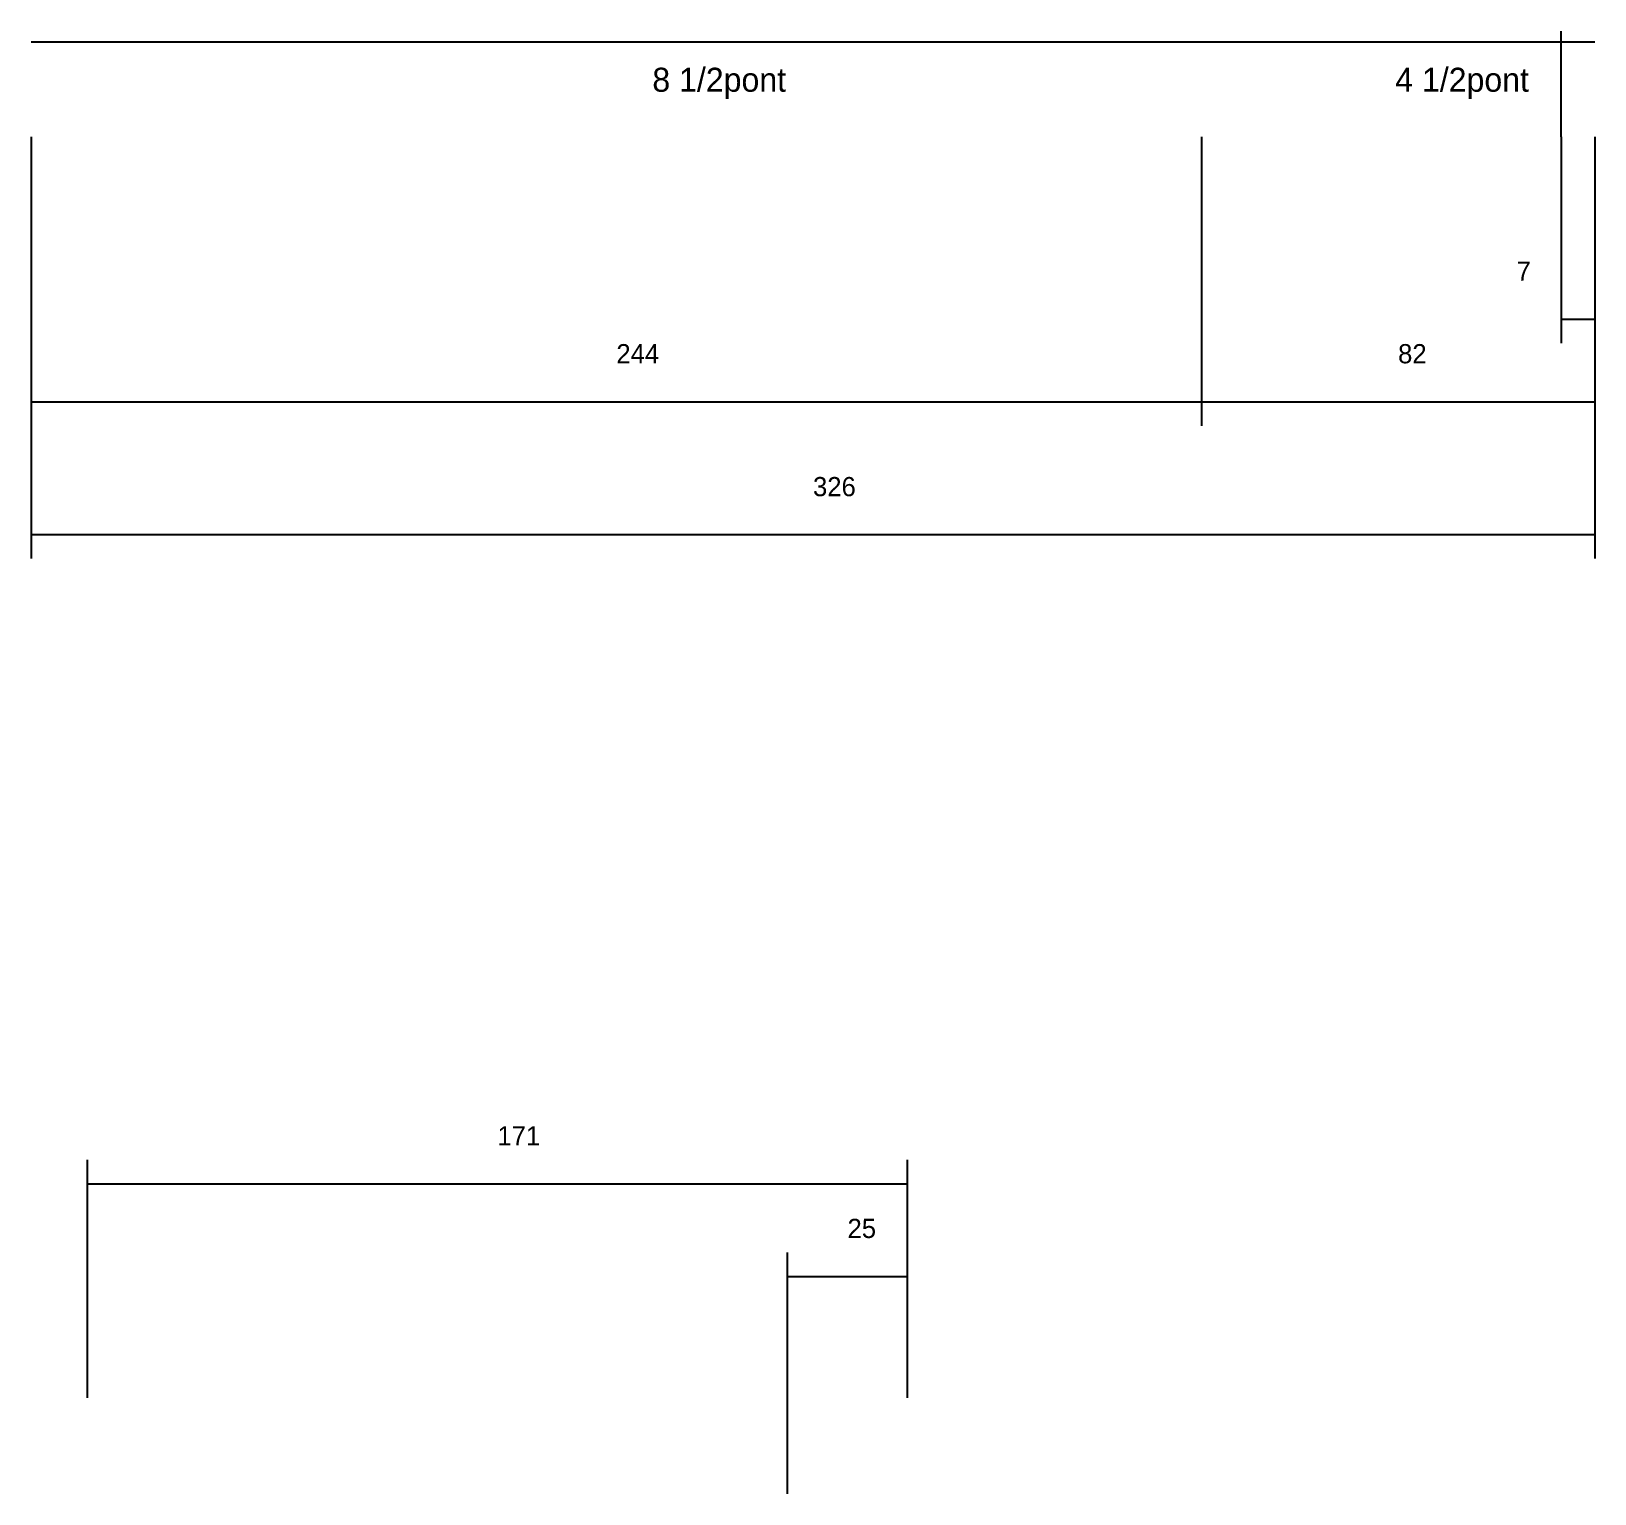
# Model space of a CAD drawing. Header units: metres. Extents: x 2583 to 4350, y -4797 to -4402.
# Drawn here: x 2582.6 to 2908.6, y -4789.3 to -4484.5 of the extents above; entities that cross this region are included whole.
import ezdxf

# ---------------------------------------------------------------- set-up
doc = ezdxf.new("R2010")
doc.units = ezdxf.units.M
for name, color, linetype in [('COTA', 4, 'Continuous'), ('NOMENCLATURA', 7, 'Continuous'), ('SARR_2.2x7', 40, 'Continuous')]:
    doc.layers.add(name, color=color, linetype=linetype)

msp = doc.modelspace()

# ---------------------------------------------------------------- texts
at = {"layer": 'COTA'}
for s, p in [('7', (2892.3, -4536.5)), ('244', (2704.6, -4553.7)), ('82', (2867.6, -4553.7)), ('326', (2745.6, -4581.4)), ('171', (2679.8, -4716.7)), ('25', (2752.8, -4736))]:
    msp.add_text(s, height=4, dxfattribs=at).set_placement(p)
at = {"layer": 'NOMENCLATURA'}
for s, p in [('8 1/2pont', (2712.1, -4497.1)), ('4 1/2pont', (2867, -4497.1))]:
    msp.add_text(s, height=5, dxfattribs=at).set_placement(p)

# ---------------------------------------------------------------- linework, layer by layer
at = {"layer": 'COTA'}
for p, q in [((2582.6, -4506.5), (2582.6, -4566.7)), ((2582.6, -4506.5), (2582.6, -4594.4)), ((2826.6, -4506.5), (2826.6, -4566.7)), ((2826.6, -4506.5), (2826.6, -4566.7)), ((2901.6, -4506.5), (2901.6, -4549.5)), ((2908.6, -4506.5), (2908.6, -4594.4)), ((2908.6, -4506.5), (2908.6, -4566.7)), ((2908.6, -4506.5), (2908.6, -4549.5)), ((2901.6, -4544.5), (2908.6, -4544.5)), ((2582.6, -4561.7), (2826.6, -4561.7)), ((2826.6, -4561.7), (2908.6, -4561.7)), ((2582.6, -4589.4), (2908.6, -4589.4)), ((2594.3, -4769.3), (2594.3, -4719.7)), ((2765.3, -4769.3), (2765.3, -4719.7)), ((2594.3, -4724.7), (2765.3, -4724.7)), ((2740.3, -4789.3), (2740.3, -4739)), ((2765.3, -4769.3), (2765.3, -4739)), ((2740.3, -4744), (2765.3, -4744))]:
    msp.add_line(p, q, dxfattribs=at)
at = {"layer": 'SARR_2.2x7'}
for p, q in [((2901.6, -4506.5), (2901.6, -4484.5)), ((2582.6, -4486.7), (2826.6, -4486.7)), ((2826.6, -4486.7), (2908.6, -4486.7))]:
    msp.add_line(p, q, dxfattribs=at)

msp.set_redraw_order([(e.dxf.handle, doc.entitydb.next_handle()) for e in msp.query("TEXT MTEXT ATTDEF DIMENSION ARC_DIMENSION")])  # texts and dimensions are drawn at this point

doc.saveas('drawing.dxf')
